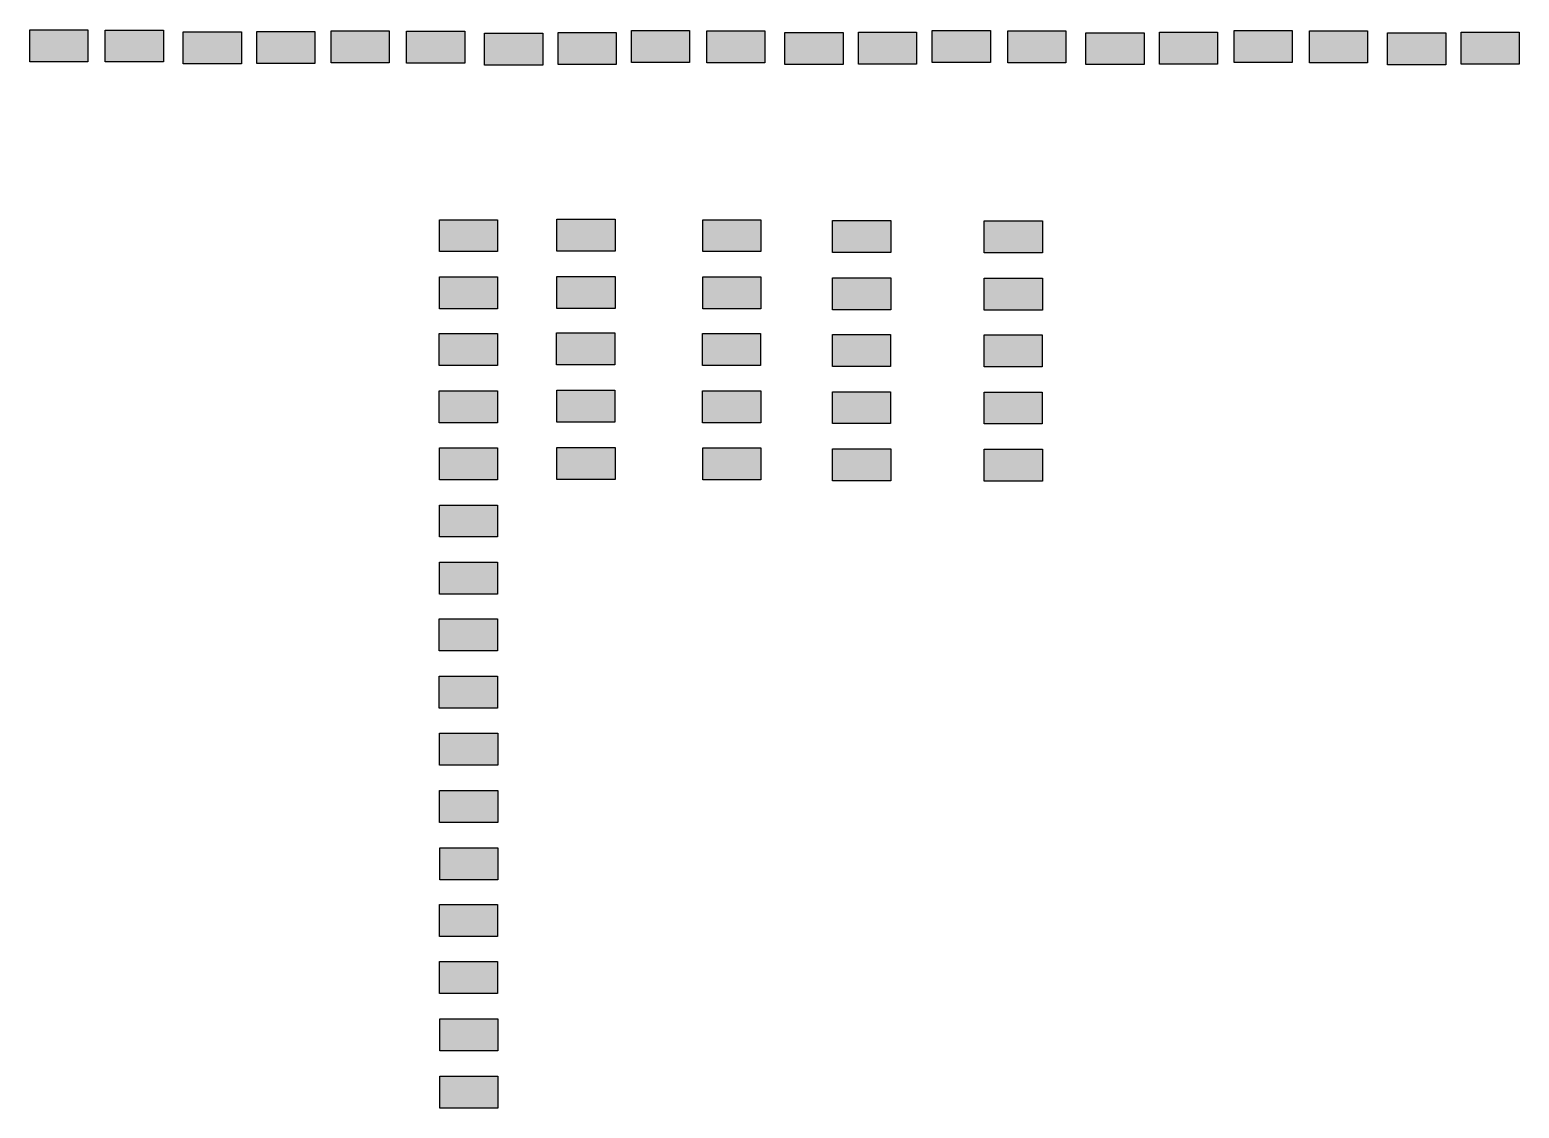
# Model space of a CAD drawing. Header units: millimetres. Extents: x -169 to 579, y 67 to 238.
# Drawn here: x -128.4 to -73.7, y 198.8 to 238.4 of the extents above; entities that cross this region are included whole.
import ezdxf

# ---------------------------------------------------------------- set-up
doc = ezdxf.new("R2010")
doc.units = ezdxf.units.MM
doc.layers.add('BLK_1_COVERED_AREA', color=7, linetype='Continuous', plot=False)
for name, color, linetype in [('BLK_1_COVERED_AREA_DEDUCT', 7, 'Continuous'), ('BLK_1_FLR_-1_BLT_UP_AREA', 8, 'Continuous'), ('BLK_1_FLR_-1_BLT_UP_AREA_DEDUCT', 8, 'Continuous'), ('BLK_1_FLR_-1_BLT_UP_AREA_DEDUCT_EXISTING', 8, 'Continuous'), ('BLK_1_FLR_-1_BLT_UP_AREA_EXISTING', 8, 'Continuous'), ('BLK_1_FLR_-1_STAIR_1', 8, 'Continuous'), ('BLK_1_FLR_0_BLT_UP_AREA', 8, 'Continuous'), ('BLK_1_FLR_0_BLT_UP_AREA_DEDUCT', 8, 'Continuous'), ('BLK_1_FLR_0_BLT_UP_AREA_DEDUCT_EXISTING', 8, 'Continuous'), ('BLK_1_FLR_0_BLT_UP_AREA_EXISTING', 8, 'Continuous'), ('BLK_1_FLR_0_STAIR_1', 7, 'Continuous'), ('BLK_1_FLR_1_BLT_UP_AREA', 1, 'Continuous'), ('BLK_1_FLR_1_BLT_UP_AREA_DEDUCT', 8, 'Continuous'), ('BLK_1_FLR_1_BLT_UP_AREA_DEDUCT_EXISTING', 8, 'Continuous'), ('BLK_1_FLR_1_BLT_UP_AREA_EXISTING', 8, 'Continuous'), ('BLK_1_FLR_1_STAIR_1', 7, 'Continuous'), ('BLK_1_FLR_2_BLT_UP_AREA', 8, 'Continuous'), ('BLK_1_FLR_2_BLT_UP_AREA_DEDUCT', 8, 'Continuous'), ('BLK_1_FLR_2_BLT_UP_AREA_DEDUCT_EXISTING', 8, 'Continuous'), ('BLK_1_FLR_2_BLT_UP_AREA_EXISTING', 8, 'Continuous'), ('BLK_1_FLR_2_STAIR_1', 7, 'Continuous'), ('BLK_1_FLR_3_BLT_UP_AREA', 8, 'Continuous'), ('BLK_1_FLR_3_BLT_UP_AREA_DEDUCT', 8, 'Continuous'), ('BLK_1_FLR_3_BLT_UP_AREA_DEDUCT_EXISTING', 8, 'Continuous'), ('BLK_1_FLR_3_BLT_UP_AREA_EXISTING', 8, 'Continuous'), ('BLK_1_FLR_3_STAIR_1', 8, 'Continuous'), ('BLK_1_HT_OF_BLDG', 7, 'Continuous'), ('BLK_1_LVL_0_BLDG_FOOT_PRINT', 7, 'Continuous'), ('BLK_1_LVL_0_FRONT_YARD', 8, 'Continuous'), ('BLK_1_LVL_0_REAR_YARD', 8, 'Continuous'), ('BLK_1_LVL_0_SIDE_YARD1', 8, 'Continuous'), ('BLK_1_LVL_0_SIDE_YARD2', 8, 'Continuous'), ('BLK_1_OPEN_STAIR', 8, 'Continuous'), ('BLK_1_SHADE_OVERHANG', 8, 'Continuous'), ('PLOT_BOUNDARY', 70, 'Continuous'), ('SHEET_1', 7, 'Continuous'), ('SHEET_10', 7, 'Continuous'), ('SHEET_11', 7, 'Continuous'), ('SHEET_12', 7, 'Continuous'), ('SHEET_13', 7, 'Continuous'), ('SHEET_14', 7, 'Continuous'), ('SHEET_15', 7, 'Continuous'), ('SHEET_16', 7, 'Continuous'), ('SHEET_17', 7, 'Continuous'), ('SHEET_18', 7, 'Continuous'), ('SHEET_19', 7, 'Continuous'), ('SHEET_2', 7, 'Continuous'), ('SHEET_20', 7, 'Continuous'), ('SHEET_3', 7, 'Continuous'), ('SHEET_4', 7, 'Continuous'), ('SHEET_5', 7, 'Continuous'), ('SHEET_6', 7, 'Continuous'), ('SHEET_7', 7, 'Continuous'), ('SHEET_8', 7, 'Continuous'), ('SHEET_9', 7, 'Continuous')]:
    doc.layers.add(name, color=color, linetype=linetype)

msp = doc.modelspace()

# ---------------------------------------------------------------- hatches: boundary and pattern name
at = {"layer": 'BLK_1_COVERED_AREA'}
h = msp.add_hatch(color=6, dxfattribs=at)
h.dxf.hatch_style = 1
h.paths.add_polyline_path([(-113.341, 216.798), (-111.207, 216.798), (-111.207, 215.625), (-113.341, 215.625)])
at = {"layer": 'BLK_1_COVERED_AREA_DEDUCT', "linetype": 'Continuous'}
h = msp.add_hatch(color=1, dxfattribs=at)
h.dxf.hatch_style = 1
h.paths.add_polyline_path([(-113.338, 214.696), (-111.205, 214.696), (-111.205, 213.523), (-113.338, 213.523)])
at = {"layer": 'BLK_1_FLR_-1_BLT_UP_AREA', "linetype": 'Continuous'}
h = msp.add_hatch(color=25, dxfattribs=at)
h.dxf.hatch_style = 1
h.paths.add_polyline_path([(-113.334, 231.447), (-111.201, 231.447), (-111.201, 230.274), (-113.334, 230.274)])
at = {"layer": 'BLK_1_FLR_-1_BLT_UP_AREA_DEDUCT', "linetype": 'Continuous'}
h = msp.add_hatch(color=25, dxfattribs=at)
h.dxf.hatch_style = 1
h.paths.add_polyline_path([(-113.333, 229.347), (-111.199, 229.347), (-111.199, 228.174), (-113.333, 228.174)])
at = {"layer": 'BLK_1_FLR_-1_BLT_UP_AREA_DEDUCT_EXISTING', "linetype": 'Continuous'}
h = msp.add_hatch(color=25, dxfattribs=at)
h.dxf.hatch_style = 1
h.paths.add_polyline_path([(-113.34, 225.167), (-111.207, 225.167), (-111.207, 223.994), (-113.34, 223.994)])
at = {"layer": 'BLK_1_FLR_-1_BLT_UP_AREA_EXISTING', "linetype": 'Continuous'}
h = msp.add_hatch(color=25, dxfattribs=at)
h.dxf.hatch_style = 1
h.paths.add_polyline_path([(-113.342, 227.269), (-111.209, 227.269), (-111.209, 226.096), (-113.342, 226.096)])
at = {"layer": 'BLK_1_FLR_-1_STAIR_1', "linetype": 'Continuous'}
h = msp.add_hatch(color=1, dxfattribs=at)
h.dxf.hatch_style = 1
h.paths.add_polyline_path([(-113.331, 223.07), (-111.198, 223.07), (-111.198, 221.897), (-113.331, 221.897)])
at = {"layer": 'BLK_1_FLR_0_BLT_UP_AREA'}
h = msp.add_hatch(color=25, dxfattribs=at)
h.dxf.hatch_style = 1
h.paths.add_polyline_path([(-109.026, 231.467), (-106.892, 231.467), (-106.892, 230.294), (-109.026, 230.294)])
at = {"layer": 'BLK_1_FLR_0_BLT_UP_AREA_DEDUCT', "linetype": 'Continuous'}
h = msp.add_hatch(color=25, dxfattribs=at)
h.dxf.hatch_style = 1
h.paths.add_polyline_path([(-109.024, 229.366), (-106.891, 229.366), (-106.891, 228.193), (-109.024, 228.193)])
at = {"layer": 'BLK_1_FLR_0_BLT_UP_AREA_DEDUCT_EXISTING', "linetype": 'Continuous'}
h = msp.add_hatch(color=25, dxfattribs=at)
h.dxf.hatch_style = 1
h.paths.add_polyline_path([(-109.031, 225.187), (-106.898, 225.187), (-106.898, 224.014), (-109.031, 224.014)])
at = {"layer": 'BLK_1_FLR_0_BLT_UP_AREA_EXISTING', "linetype": 'Continuous'}
h = msp.add_hatch(color=25, dxfattribs=at)
h.dxf.hatch_style = 1
h.paths.add_polyline_path([(-109.034, 227.289), (-106.901, 227.289), (-106.901, 226.116), (-109.034, 226.116)])
at = {"layer": 'BLK_1_FLR_0_STAIR_1', "linetype": 'Continuous'}
h = msp.add_hatch(color=1, dxfattribs=at)
h.dxf.hatch_style = 1
h.paths.add_polyline_path([(-109.023, 223.09), (-106.889, 223.09), (-106.889, 221.917), (-109.023, 221.917)])
at = {"layer": 'BLK_1_FLR_1_BLT_UP_AREA'}
h = msp.add_hatch(color=25, dxfattribs=at)
h.dxf.hatch_style = 1
h.paths.add_polyline_path([(-103.677, 231.447), (-101.543, 231.447), (-101.543, 230.274), (-103.677, 230.274)])
at = {"layer": 'BLK_1_FLR_1_BLT_UP_AREA_DEDUCT', "linetype": 'Continuous'}
h = msp.add_hatch(color=25, dxfattribs=at)
h.dxf.hatch_style = 1
h.paths.add_polyline_path([(-103.675, 229.347), (-101.542, 229.347), (-101.542, 228.174), (-103.675, 228.174)])
at = {"layer": 'BLK_1_FLR_1_BLT_UP_AREA_DEDUCT_EXISTING', "linetype": 'Continuous'}
h = msp.add_hatch(color=25, dxfattribs=at)
h.dxf.hatch_style = 1
h.paths.add_polyline_path([(-103.683, 225.167), (-101.549, 225.167), (-101.549, 223.994), (-103.683, 223.994)])
at = {"layer": 'BLK_1_FLR_1_BLT_UP_AREA_EXISTING', "linetype": 'Continuous'}
h = msp.add_hatch(color=25, dxfattribs=at)
h.dxf.hatch_style = 1
h.paths.add_polyline_path([(-103.685, 227.269), (-101.552, 227.269), (-101.552, 226.096), (-103.685, 226.096)])
at = {"layer": 'BLK_1_FLR_1_STAIR_1', "linetype": 'Continuous'}
h = msp.add_hatch(color=1, dxfattribs=at)
h.dxf.hatch_style = 1
h.paths.add_polyline_path([(-103.674, 223.07), (-101.54, 223.07), (-101.54, 221.897), (-103.674, 221.897)])
at = {"layer": 'BLK_1_FLR_2_BLT_UP_AREA', "linetype": 'Continuous'}
h = msp.add_hatch(color=25, dxfattribs=at)
h.dxf.hatch_style = 1
h.paths.add_polyline_path([(-98.914, 231.414), (-96.781, 231.414), (-96.781, 230.241), (-98.914, 230.241)])
at = {"layer": 'BLK_1_FLR_2_BLT_UP_AREA_DEDUCT', "linetype": 'Continuous'}
h = msp.add_hatch(color=25, dxfattribs=at)
h.dxf.hatch_style = 1
h.paths.add_polyline_path([(-98.913, 229.314), (-96.779, 229.314), (-96.779, 228.141), (-98.913, 228.141)])
at = {"layer": 'BLK_1_FLR_2_BLT_UP_AREA_DEDUCT_EXISTING', "linetype": 'Continuous'}
h = msp.add_hatch(color=25, dxfattribs=at)
h.dxf.hatch_style = 1
h.paths.add_polyline_path([(-98.92, 225.135), (-96.787, 225.135), (-96.787, 223.962), (-98.92, 223.962)])
at = {"layer": 'BLK_1_FLR_2_BLT_UP_AREA_EXISTING', "linetype": 'Continuous'}
h = msp.add_hatch(color=25, dxfattribs=at)
h.dxf.hatch_style = 1
h.paths.add_polyline_path([(-98.922, 227.237), (-96.789, 227.237), (-96.789, 226.064), (-98.922, 226.064)])
at = {"layer": 'BLK_1_FLR_2_STAIR_1', "linetype": 'Continuous'}
h = msp.add_hatch(color=1, dxfattribs=at)
h.dxf.hatch_style = 1
h.paths.add_polyline_path([(-98.911, 223.038), (-96.778, 223.038), (-96.778, 221.865), (-98.911, 221.865)])
at = {"layer": 'BLK_1_FLR_3_BLT_UP_AREA', "linetype": 'Continuous'}
h = msp.add_hatch(color=25, dxfattribs=at)
h.dxf.hatch_style = 1
h.paths.add_polyline_path([(-93.35, 231.402), (-91.217, 231.402), (-91.217, 230.229), (-93.35, 230.229)])
at = {"layer": 'BLK_1_FLR_3_BLT_UP_AREA_DEDUCT', "linetype": 'Continuous'}
h = msp.add_hatch(color=25, dxfattribs=at)
h.dxf.hatch_style = 1
h.paths.add_polyline_path([(-93.348, 229.302), (-91.215, 229.302), (-91.215, 228.129), (-93.348, 228.129)])
at = {"layer": 'BLK_1_FLR_3_BLT_UP_AREA_DEDUCT_EXISTING', "linetype": 'Continuous'}
h = msp.add_hatch(color=25, dxfattribs=at)
h.dxf.hatch_style = 1
h.paths.add_polyline_path([(-93.356, 225.123), (-91.222, 225.123), (-91.222, 223.95), (-93.356, 223.95)])
at = {"layer": 'BLK_1_FLR_3_BLT_UP_AREA_EXISTING', "linetype": 'Continuous'}
h = msp.add_hatch(color=25, dxfattribs=at)
h.dxf.hatch_style = 1
h.paths.add_polyline_path([(-93.358, 227.224), (-91.225, 227.224), (-91.225, 226.051), (-93.358, 226.051)])
at = {"layer": 'BLK_1_FLR_3_STAIR_1', "linetype": 'Continuous'}
h = msp.add_hatch(color=1, dxfattribs=at)
h.dxf.hatch_style = 1
h.paths.add_polyline_path([(-93.347, 223.026), (-91.213, 223.026), (-91.213, 221.853), (-93.347, 221.853)])
at = {"layer": 'BLK_1_HT_OF_BLDG'}
h = msp.add_hatch(color=5, dxfattribs=at)
h.dxf.hatch_style = 1
h.paths.add_polyline_path([(-113.329, 212.599), (-111.196, 212.599), (-111.196, 211.426), (-113.329, 211.426)])
at = {"layer": 'BLK_1_LVL_0_BLDG_FOOT_PRINT'}
h = msp.add_hatch(color=1, dxfattribs=at)
h.dxf.hatch_style = 1
h.paths.add_polyline_path([(-113.323, 202.121), (-111.19, 202.121), (-111.19, 200.948), (-113.323, 200.948)])
at = {"layer": 'BLK_1_LVL_0_FRONT_YARD'}
h = msp.add_hatch(color=50, dxfattribs=at)
h.dxf.hatch_style = 1
h.paths.add_polyline_path([(-113.327, 210.497), (-111.193, 210.497), (-111.193, 209.324), (-113.327, 209.324)])
at = {"layer": 'BLK_1_LVL_0_REAR_YARD'}
h = msp.add_hatch(color=210, dxfattribs=at)
h.dxf.hatch_style = 1
h.paths.add_polyline_path([(-113.332, 204.218), (-111.199, 204.218), (-111.199, 203.045), (-113.332, 203.045)])
at = {"layer": 'BLK_1_LVL_0_SIDE_YARD1'}
h = msp.add_hatch(color=20, dxfattribs=at)
h.dxf.hatch_style = 1
h.paths.add_polyline_path([(-113.325, 208.397), (-111.192, 208.397), (-111.192, 207.224), (-113.325, 207.224)])
at = {"layer": 'BLK_1_LVL_0_SIDE_YARD2'}
h = msp.add_hatch(color=120, dxfattribs=at)
h.dxf.hatch_style = 1
h.paths.add_polyline_path([(-113.335, 206.319), (-111.202, 206.319), (-111.202, 205.146), (-113.335, 205.146)])
at = {"layer": 'BLK_1_OPEN_STAIR'}
h = msp.add_hatch(color=1, dxfattribs=at)
h.dxf.hatch_style = 1
h.paths.add_polyline_path([(-113.323, 200.012), (-111.19, 200.012), (-111.19, 198.839), (-113.323, 198.839)])
at = {"layer": 'BLK_1_SHADE_OVERHANG', "linetype": 'Continuous'}
h = msp.add_hatch(color=1, dxfattribs=at)
h.dxf.hatch_style = 1
h.paths.add_polyline_path([(-113.331, 218.875), (-111.198, 218.875), (-111.198, 217.703), (-113.331, 217.703)])
at = {"layer": 'PLOT_BOUNDARY'}
h = msp.add_hatch(color=256, dxfattribs=at)
h.dxf.hatch_style = 1
h.paths.add_polyline_path([(-113.332, 220.976), (-111.199, 220.976), (-111.199, 219.803), (-113.332, 219.803)])
at = {"layer": 'SHEET_1', "linetype": 'Continuous'}
h = msp.add_hatch(color=256, dxfattribs=at)
h.dxf.hatch_style = 1
h.paths.add_polyline_path([(-128.36, 238.416), (-126.227, 238.416), (-126.227, 237.243), (-128.36, 237.243)])
at = {"layer": 'SHEET_10', "linetype": 'Continuous'}
h = msp.add_hatch(color=256, dxfattribs=at)
h.dxf.hatch_style = 1
h.paths.add_polyline_path([(-103.526, 238.377), (-101.392, 238.377), (-101.392, 237.204), (-103.526, 237.204)])
at = {"layer": 'SHEET_11', "linetype": 'Continuous'}
h = msp.add_hatch(color=256, dxfattribs=at)
h.dxf.hatch_style = 1
h.paths.add_polyline_path([(-100.659, 238.31), (-98.526, 238.31), (-98.526, 237.137), (-100.659, 237.137)])
at = {"layer": 'SHEET_12', "linetype": 'Continuous'}
h = msp.add_hatch(color=256, dxfattribs=at)
h.dxf.hatch_style = 1
h.paths.add_polyline_path([(-97.965, 238.325), (-95.832, 238.325), (-95.832, 237.152), (-97.965, 237.152)])
at = {"layer": 'SHEET_13', "linetype": 'Continuous'}
h = msp.add_hatch(color=256, dxfattribs=at)
h.dxf.hatch_style = 1
h.paths.add_polyline_path([(-95.254, 238.385), (-93.12, 238.385), (-93.12, 237.212), (-95.254, 237.212)])
at = {"layer": 'SHEET_14', "linetype": 'Continuous'}
h = msp.add_hatch(color=256, dxfattribs=at)
h.dxf.hatch_style = 1
h.paths.add_polyline_path([(-92.488, 238.376), (-90.354, 238.376), (-90.354, 237.203), (-92.488, 237.203)])
at = {"layer": 'SHEET_15', "linetype": 'Continuous'}
h = msp.add_hatch(color=256, dxfattribs=at)
h.dxf.hatch_style = 1
h.paths.add_polyline_path([(-89.621, 238.309), (-87.488, 238.309), (-87.488, 237.136), (-89.621, 237.136)])
at = {"layer": 'SHEET_16', "linetype": 'Continuous'}
h = msp.add_hatch(color=256, dxfattribs=at)
h.dxf.hatch_style = 1
h.paths.add_polyline_path([(-86.927, 238.324), (-84.794, 238.324), (-84.794, 237.151), (-86.927, 237.151)])
at = {"layer": 'SHEET_17', "linetype": 'Continuous'}
h = msp.add_hatch(color=256, dxfattribs=at)
h.dxf.hatch_style = 1
h.paths.add_polyline_path([(-84.187, 238.384), (-82.053, 238.384), (-82.053, 237.211), (-84.187, 237.211)])
at = {"layer": 'SHEET_18', "linetype": 'Continuous'}
h = msp.add_hatch(color=256, dxfattribs=at)
h.dxf.hatch_style = 1
h.paths.add_polyline_path([(-81.421, 238.375), (-79.287, 238.375), (-79.287, 237.202), (-81.421, 237.202)])
at = {"layer": 'SHEET_19', "linetype": 'Continuous'}
h = msp.add_hatch(color=256, dxfattribs=at)
h.dxf.hatch_style = 1
h.paths.add_polyline_path([(-78.554, 238.308), (-76.421, 238.308), (-76.421, 237.135), (-78.554, 237.135)])
at = {"layer": 'SHEET_2', "linetype": 'Continuous'}
h = msp.add_hatch(color=256, dxfattribs=at)
h.dxf.hatch_style = 1
h.paths.add_polyline_path([(-125.594, 238.407), (-123.461, 238.407), (-123.461, 237.234), (-125.594, 237.234)])
at = {"layer": 'SHEET_20', "linetype": 'Continuous'}
h = msp.add_hatch(color=256, dxfattribs=at)
h.dxf.hatch_style = 1
h.paths.add_polyline_path([(-75.86, 238.323), (-73.727, 238.323), (-73.727, 237.15), (-75.86, 237.15)])
at = {"layer": 'SHEET_3', "linetype": 'Continuous'}
h = msp.add_hatch(color=256, dxfattribs=at)
h.dxf.hatch_style = 1
h.paths.add_polyline_path([(-122.728, 238.34), (-120.594, 238.34), (-120.594, 237.167), (-122.728, 237.167)])
at = {"layer": 'SHEET_4', "linetype": 'Continuous'}
h = msp.add_hatch(color=256, dxfattribs=at)
h.dxf.hatch_style = 1
h.paths.add_polyline_path([(-120.033, 238.355), (-117.9, 238.355), (-117.9, 237.182), (-120.033, 237.182)])
at = {"layer": 'SHEET_5', "linetype": 'Continuous'}
h = msp.add_hatch(color=256, dxfattribs=at)
h.dxf.hatch_style = 1
h.paths.add_polyline_path([(-117.307, 238.371), (-115.174, 238.371), (-115.174, 237.198), (-117.307, 237.198)])
at = {"layer": 'SHEET_6', "linetype": 'Continuous'}
h = msp.add_hatch(color=256, dxfattribs=at)
h.dxf.hatch_style = 1
h.paths.add_polyline_path([(-114.541, 238.362), (-112.408, 238.362), (-112.408, 237.189), (-114.541, 237.189)])
at = {"layer": 'SHEET_7', "linetype": 'Continuous'}
h = msp.add_hatch(color=256, dxfattribs=at)
h.dxf.hatch_style = 1
h.paths.add_polyline_path([(-111.675, 238.295), (-109.541, 238.295), (-109.541, 237.122), (-111.675, 237.122)])
at = {"layer": 'SHEET_8', "linetype": 'Continuous'}
h = msp.add_hatch(color=256, dxfattribs=at)
h.dxf.hatch_style = 1
h.paths.add_polyline_path([(-108.98, 238.31), (-106.847, 238.31), (-106.847, 237.137), (-108.98, 237.137)])
at = {"layer": 'SHEET_9', "linetype": 'Continuous'}
h = msp.add_hatch(color=256, dxfattribs=at)
h.dxf.hatch_style = 1
h.paths.add_polyline_path([(-106.292, 238.385), (-104.158, 238.385), (-104.158, 237.213), (-106.292, 237.213)])

# ---------------------------------------------------------------- linework, layer by layer
at = {"layer": 'BLK_1_COVERED_AREA', "color": 6}
msp.add_lwpolyline([(-113.341, 216.798), (-111.207, 216.798), (-111.207, 215.625), (-113.341, 215.625)], close=True, dxfattribs=at)
at = {"layer": 'BLK_1_COVERED_AREA_DEDUCT', "color": 1, "linetype": 'Continuous'}
msp.add_lwpolyline([(-113.338, 214.696), (-111.205, 214.696), (-111.205, 213.523), (-113.338, 213.523)], close=True, dxfattribs=at)
at = {"layer": 'BLK_1_FLR_-1_BLT_UP_AREA', "color": 25, "linetype": 'Continuous'}
msp.add_lwpolyline([(-113.334, 231.447), (-111.201, 231.447), (-111.201, 230.274), (-113.334, 230.274)], close=True, dxfattribs=at)
at = {"layer": 'BLK_1_FLR_-1_BLT_UP_AREA_DEDUCT', "color": 25, "linetype": 'Continuous'}
msp.add_lwpolyline([(-113.333, 229.347), (-111.199, 229.347), (-111.199, 228.174), (-113.333, 228.174)], close=True, dxfattribs=at)
at = {"layer": 'BLK_1_FLR_-1_BLT_UP_AREA_DEDUCT_EXISTING', "color": 25, "linetype": 'Continuous'}
msp.add_lwpolyline([(-113.34, 225.167), (-111.207, 225.167), (-111.207, 223.994), (-113.34, 223.994)], close=True, dxfattribs=at)
at = {"layer": 'BLK_1_FLR_-1_BLT_UP_AREA_EXISTING', "color": 25, "linetype": 'Continuous'}
msp.add_lwpolyline([(-113.342, 227.269), (-111.209, 227.269), (-111.209, 226.096), (-113.342, 226.096)], close=True, dxfattribs=at)
at = {"layer": 'BLK_1_FLR_-1_STAIR_1', "color": 1, "linetype": 'Continuous'}
msp.add_lwpolyline([(-113.331, 223.07), (-111.198, 223.07), (-111.198, 221.897), (-113.331, 221.897)], close=True, dxfattribs=at)
at = {"layer": 'BLK_1_FLR_0_BLT_UP_AREA', "color": 25}
msp.add_lwpolyline([(-109.026, 231.467), (-106.892, 231.467), (-106.892, 230.294), (-109.026, 230.294)], close=True, dxfattribs=at)
at = {"layer": 'BLK_1_FLR_0_BLT_UP_AREA_DEDUCT', "color": 25, "linetype": 'Continuous'}
msp.add_lwpolyline([(-109.024, 229.366), (-106.891, 229.366), (-106.891, 228.193), (-109.024, 228.193)], close=True, dxfattribs=at)
at = {"layer": 'BLK_1_FLR_0_BLT_UP_AREA_DEDUCT_EXISTING', "color": 25, "linetype": 'Continuous'}
msp.add_lwpolyline([(-109.031, 225.187), (-106.898, 225.187), (-106.898, 224.014), (-109.031, 224.014)], close=True, dxfattribs=at)
at = {"layer": 'BLK_1_FLR_0_BLT_UP_AREA_EXISTING', "color": 25, "linetype": 'Continuous'}
msp.add_lwpolyline([(-109.034, 227.289), (-106.901, 227.289), (-106.901, 226.116), (-109.034, 226.116)], close=True, dxfattribs=at)
at = {"layer": 'BLK_1_FLR_0_STAIR_1', "color": 1, "linetype": 'Continuous'}
msp.add_lwpolyline([(-109.023, 223.09), (-106.889, 223.09), (-106.889, 221.917), (-109.023, 221.917)], close=True, dxfattribs=at)
at = {"layer": 'BLK_1_FLR_1_BLT_UP_AREA', "color": 25}
msp.add_lwpolyline([(-103.677, 231.447), (-101.543, 231.447), (-101.543, 230.274), (-103.677, 230.274)], close=True, dxfattribs=at)
at = {"layer": 'BLK_1_FLR_1_BLT_UP_AREA_DEDUCT', "color": 25, "linetype": 'Continuous'}
msp.add_lwpolyline([(-103.675, 229.347), (-101.542, 229.347), (-101.542, 228.174), (-103.675, 228.174)], close=True, dxfattribs=at)
at = {"layer": 'BLK_1_FLR_1_BLT_UP_AREA_DEDUCT_EXISTING', "color": 25, "linetype": 'Continuous'}
msp.add_lwpolyline([(-103.683, 225.167), (-101.549, 225.167), (-101.549, 223.994), (-103.683, 223.994)], close=True, dxfattribs=at)
at = {"layer": 'BLK_1_FLR_1_BLT_UP_AREA_EXISTING', "color": 25, "linetype": 'Continuous'}
msp.add_lwpolyline([(-103.685, 227.269), (-101.552, 227.269), (-101.552, 226.096), (-103.685, 226.096)], close=True, dxfattribs=at)
at = {"layer": 'BLK_1_FLR_1_STAIR_1', "color": 1, "linetype": 'Continuous'}
msp.add_lwpolyline([(-103.674, 223.07), (-101.54, 223.07), (-101.54, 221.897), (-103.674, 221.897)], close=True, dxfattribs=at)
at = {"layer": 'BLK_1_FLR_2_BLT_UP_AREA', "color": 25, "linetype": 'Continuous'}
msp.add_lwpolyline([(-98.914, 231.414), (-96.781, 231.414), (-96.781, 230.241), (-98.914, 230.241)], close=True, dxfattribs=at)
at = {"layer": 'BLK_1_FLR_2_BLT_UP_AREA_DEDUCT', "color": 25, "linetype": 'Continuous'}
msp.add_lwpolyline([(-98.913, 229.314), (-96.779, 229.314), (-96.779, 228.141), (-98.913, 228.141)], close=True, dxfattribs=at)
at = {"layer": 'BLK_1_FLR_2_BLT_UP_AREA_DEDUCT_EXISTING', "color": 25, "linetype": 'Continuous'}
msp.add_lwpolyline([(-98.92, 225.135), (-96.787, 225.135), (-96.787, 223.962), (-98.92, 223.962)], close=True, dxfattribs=at)
at = {"layer": 'BLK_1_FLR_2_BLT_UP_AREA_EXISTING', "color": 25, "linetype": 'Continuous'}
msp.add_lwpolyline([(-98.922, 227.237), (-96.789, 227.237), (-96.789, 226.064), (-98.922, 226.064)], close=True, dxfattribs=at)
at = {"layer": 'BLK_1_FLR_2_STAIR_1', "color": 1, "linetype": 'Continuous'}
msp.add_lwpolyline([(-98.911, 223.038), (-96.778, 223.038), (-96.778, 221.865), (-98.911, 221.865)], close=True, dxfattribs=at)
at = {"layer": 'BLK_1_FLR_3_BLT_UP_AREA', "color": 25, "linetype": 'Continuous'}
msp.add_lwpolyline([(-93.35, 231.402), (-91.217, 231.402), (-91.217, 230.229), (-93.35, 230.229)], close=True, dxfattribs=at)
at = {"layer": 'BLK_1_FLR_3_BLT_UP_AREA_DEDUCT', "color": 25, "linetype": 'Continuous'}
msp.add_lwpolyline([(-93.348, 229.302), (-91.215, 229.302), (-91.215, 228.129), (-93.348, 228.129)], close=True, dxfattribs=at)
at = {"layer": 'BLK_1_FLR_3_BLT_UP_AREA_DEDUCT_EXISTING', "color": 25, "linetype": 'Continuous'}
msp.add_lwpolyline([(-93.356, 225.123), (-91.222, 225.123), (-91.222, 223.95), (-93.356, 223.95)], close=True, dxfattribs=at)
at = {"layer": 'BLK_1_FLR_3_BLT_UP_AREA_EXISTING', "color": 25, "linetype": 'Continuous'}
msp.add_lwpolyline([(-93.358, 227.224), (-91.225, 227.224), (-91.225, 226.051), (-93.358, 226.051)], close=True, dxfattribs=at)
at = {"layer": 'BLK_1_FLR_3_STAIR_1', "color": 1, "linetype": 'Continuous'}
msp.add_lwpolyline([(-93.347, 223.026), (-91.213, 223.026), (-91.213, 221.853), (-93.347, 221.853)], close=True, dxfattribs=at)
at = {"layer": 'BLK_1_HT_OF_BLDG', "color": 5}
msp.add_lwpolyline([(-113.329, 212.599), (-111.196, 212.599), (-111.196, 211.426), (-113.329, 211.426)], close=True, dxfattribs=at)
at = {"layer": 'BLK_1_LVL_0_BLDG_FOOT_PRINT', "color": 1}
msp.add_lwpolyline([(-113.323, 202.121), (-111.19, 202.121), (-111.19, 200.948), (-113.323, 200.948)], close=True, dxfattribs=at)
at = {"layer": 'BLK_1_LVL_0_FRONT_YARD', "color": 50}
msp.add_lwpolyline([(-113.327, 210.497), (-111.193, 210.497), (-111.193, 209.324), (-113.327, 209.324)], close=True, dxfattribs=at)
at = {"layer": 'BLK_1_LVL_0_REAR_YARD', "color": 210}
msp.add_lwpolyline([(-113.332, 204.218), (-111.199, 204.218), (-111.199, 203.045), (-113.332, 203.045)], close=True, dxfattribs=at)
at = {"layer": 'BLK_1_LVL_0_SIDE_YARD1', "color": 20}
msp.add_lwpolyline([(-113.325, 208.397), (-111.192, 208.397), (-111.192, 207.224), (-113.325, 207.224)], close=True, dxfattribs=at)
at = {"layer": 'BLK_1_LVL_0_SIDE_YARD2', "color": 120}
msp.add_lwpolyline([(-113.335, 206.319), (-111.202, 206.319), (-111.202, 205.146), (-113.335, 205.146)], close=True, dxfattribs=at)
at = {"layer": 'BLK_1_OPEN_STAIR', "color": 1}
msp.add_lwpolyline([(-113.323, 200.012), (-111.19, 200.012), (-111.19, 198.839), (-113.323, 198.839)], close=True, dxfattribs=at)
at = {"layer": 'BLK_1_SHADE_OVERHANG', "color": 1, "linetype": 'Continuous'}
msp.add_lwpolyline([(-113.331, 218.875), (-111.198, 218.875), (-111.198, 217.703), (-113.331, 217.703)], close=True, dxfattribs=at)
at = {"layer": 'PLOT_BOUNDARY'}
msp.add_lwpolyline([(-113.332, 220.976), (-111.199, 220.976), (-111.199, 219.803), (-113.332, 219.803)], close=True, dxfattribs=at)
at = {"layer": 'SHEET_1', "linetype": 'Continuous'}
msp.add_lwpolyline([(-128.36, 238.416), (-126.227, 238.416), (-126.227, 237.243), (-128.36, 237.243)], close=True, dxfattribs=at)
at = {"layer": 'SHEET_10', "linetype": 'Continuous'}
msp.add_lwpolyline([(-103.526, 238.377), (-101.392, 238.377), (-101.392, 237.204), (-103.526, 237.204)], close=True, dxfattribs=at)
at = {"layer": 'SHEET_11', "linetype": 'Continuous'}
msp.add_lwpolyline([(-100.659, 238.31), (-98.526, 238.31), (-98.526, 237.137), (-100.659, 237.137)], close=True, dxfattribs=at)
at = {"layer": 'SHEET_12', "linetype": 'Continuous'}
msp.add_lwpolyline([(-97.965, 238.325), (-95.832, 238.325), (-95.832, 237.152), (-97.965, 237.152)], close=True, dxfattribs=at)
at = {"layer": 'SHEET_13', "linetype": 'Continuous'}
msp.add_lwpolyline([(-95.254, 238.385), (-93.12, 238.385), (-93.12, 237.212), (-95.254, 237.212)], close=True, dxfattribs=at)
at = {"layer": 'SHEET_14', "linetype": 'Continuous'}
msp.add_lwpolyline([(-92.488, 238.376), (-90.354, 238.376), (-90.354, 237.203), (-92.488, 237.203)], close=True, dxfattribs=at)
at = {"layer": 'SHEET_15', "linetype": 'Continuous'}
msp.add_lwpolyline([(-89.621, 238.309), (-87.488, 238.309), (-87.488, 237.136), (-89.621, 237.136)], close=True, dxfattribs=at)
at = {"layer": 'SHEET_16', "linetype": 'Continuous'}
msp.add_lwpolyline([(-86.927, 238.324), (-84.794, 238.324), (-84.794, 237.151), (-86.927, 237.151)], close=True, dxfattribs=at)
at = {"layer": 'SHEET_17', "linetype": 'Continuous'}
msp.add_lwpolyline([(-84.187, 238.384), (-82.053, 238.384), (-82.053, 237.211), (-84.187, 237.211)], close=True, dxfattribs=at)
at = {"layer": 'SHEET_18', "linetype": 'Continuous'}
msp.add_lwpolyline([(-81.421, 238.375), (-79.287, 238.375), (-79.287, 237.202), (-81.421, 237.202)], close=True, dxfattribs=at)
at = {"layer": 'SHEET_19', "linetype": 'Continuous'}
msp.add_lwpolyline([(-78.554, 238.308), (-76.421, 238.308), (-76.421, 237.135), (-78.554, 237.135)], close=True, dxfattribs=at)
at = {"layer": 'SHEET_2', "linetype": 'Continuous'}
msp.add_lwpolyline([(-125.594, 238.407), (-123.461, 238.407), (-123.461, 237.234), (-125.594, 237.234)], close=True, dxfattribs=at)
at = {"layer": 'SHEET_20', "linetype": 'Continuous'}
msp.add_lwpolyline([(-75.86, 238.323), (-73.727, 238.323), (-73.727, 237.15), (-75.86, 237.15)], close=True, dxfattribs=at)
at = {"layer": 'SHEET_3', "linetype": 'Continuous'}
msp.add_lwpolyline([(-122.728, 238.34), (-120.594, 238.34), (-120.594, 237.167), (-122.728, 237.167)], close=True, dxfattribs=at)
at = {"layer": 'SHEET_4', "linetype": 'Continuous'}
msp.add_lwpolyline([(-120.033, 238.355), (-117.9, 238.355), (-117.9, 237.182), (-120.033, 237.182)], close=True, dxfattribs=at)
at = {"layer": 'SHEET_5', "linetype": 'Continuous'}
msp.add_lwpolyline([(-117.307, 238.371), (-115.174, 238.371), (-115.174, 237.198), (-117.307, 237.198)], close=True, dxfattribs=at)
at = {"layer": 'SHEET_6', "linetype": 'Continuous'}
msp.add_lwpolyline([(-114.541, 238.362), (-112.408, 238.362), (-112.408, 237.189), (-114.541, 237.189)], close=True, dxfattribs=at)
at = {"layer": 'SHEET_7', "linetype": 'Continuous'}
msp.add_lwpolyline([(-111.675, 238.295), (-109.541, 238.295), (-109.541, 237.122), (-111.675, 237.122)], close=True, dxfattribs=at)
at = {"layer": 'SHEET_8', "linetype": 'Continuous'}
msp.add_lwpolyline([(-108.98, 238.31), (-106.847, 238.31), (-106.847, 237.137), (-108.98, 237.137)], close=True, dxfattribs=at)
at = {"layer": 'SHEET_9', "linetype": 'Continuous'}
msp.add_lwpolyline([(-106.292, 238.385), (-104.158, 238.385), (-104.158, 237.213), (-106.292, 237.213)], close=True, dxfattribs=at)

doc.saveas('drawing.dxf')
